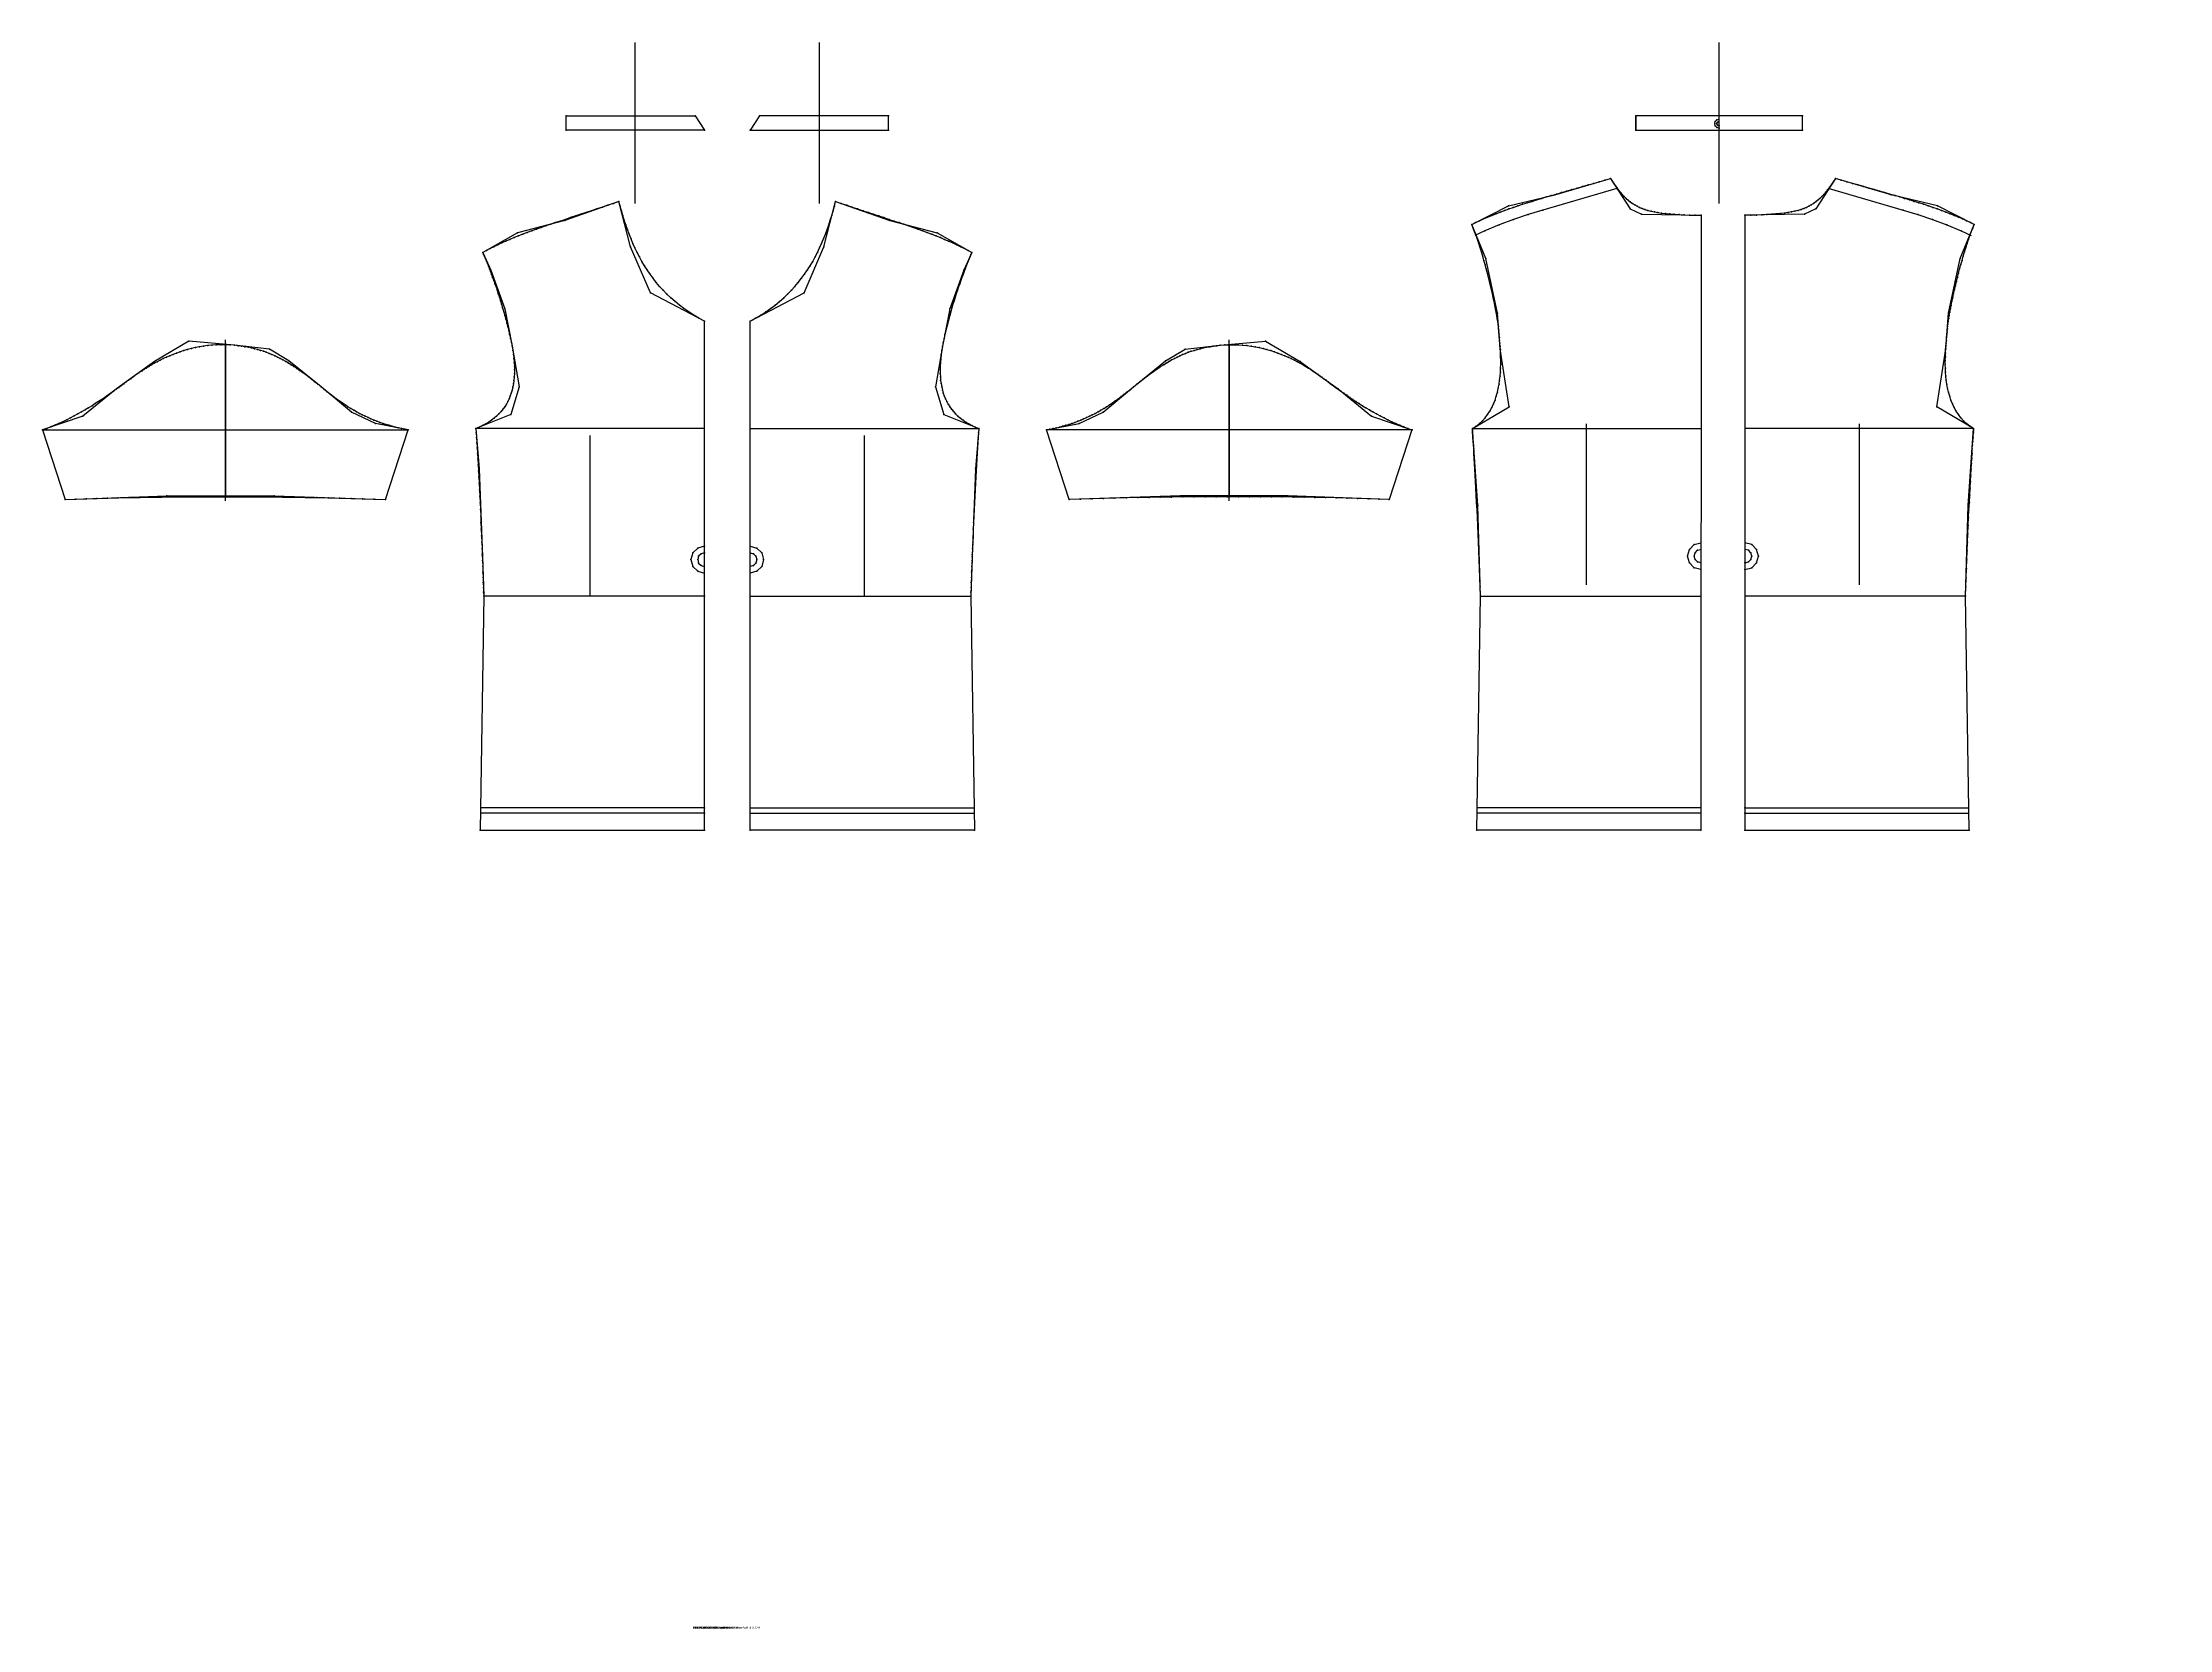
# Model space of a CAD drawing. Extents: x -73 to 165, y 0 to 177.
import ezdxf

# ---------------------------------------------------------------- set-up
doc = ezdxf.new("R2010")
doc.units = 0

# ---------------------------------------------------------------- blocks, each defined once
blk = doc.blocks.new('11_M')
at = {"layer": '1'}
blk.add_lwpolyline([(6.423497, 89.30188), (6.425088, 146.243713), (7.036715, 146.576309), (7.621705, 146.922653), (8.180782, 147.282227), (8.714665, 147.654541), (9.224072, 148.039093), (9.70972, 148.435364), (10.172334, 148.84285), (10.61263, 149.261047), (11.031327, 149.689468), (11.42915, 150.127563), (11.806812, 150.574875), (12.165037, 151.030869), (12.504542, 151.495056), (12.82605, 151.966904), (13.130276, 152.445938), (13.417942, 152.931641), (13.68977, 153.423492), (13.946474, 153.921021), (14.188779, 154.423691), (14.417402, 154.931), (14.633062, 155.442459), (14.83648, 155.95755), (15.028376, 156.475769), (15.209468, 156.996613), (15.380476, 157.519562), (15.542121, 158.044144), (15.695122, 158.569824), (15.840198, 159.0961), (15.978067, 159.622467), (16.603636, 159.406586), (17.223495, 159.195343), (17.837488, 158.988358), (18.445454, 158.785278), (19.047234, 158.585724), (19.642668, 158.389374), (20.231598, 158.195831), (20.813864, 158.00473), (21.389307, 157.81572), (21.957767, 157.628448), (22.519085, 157.442535), (23.073103, 157.257629), (23.619661, 157.073364), (24.158598, 156.889374), (24.689756, 156.705322), (25.212978, 156.520798), (25.728102, 156.33548), (26.234968, 156.148987), (26.733419, 155.960968), (27.223293, 155.771042), (27.704435, 155.578873), (28.176682, 155.384079), (28.639877, 155.186295), (29.093859, 154.985168), (29.538469, 154.78035), (29.973549, 154.571442), (30.398937, 154.358124), (30.814476, 154.139999), (31.220007, 153.916718), (31.124657, 153.702728), (31.024918, 153.472931), (30.921122, 153.227875), (30.813622, 152.96817), (30.702755, 152.694397), (30.588879, 152.407166), (30.472324, 152.107025), (30.353449, 151.794586), (30.232594, 151.470444), (30.110102, 151.135162), (29.986319, 150.789337), (29.861591, 150.433578), (29.736263, 150.068436), (29.61068, 149.694519), (29.485189, 149.312424), (29.360134, 148.922714), (29.235855, 148.526001), (29.112705, 148.122849), (28.991028, 147.713852), (28.871162, 147.299606), (28.753462, 146.880707), (28.638266, 146.457718), (28.525921, 146.031235), (28.416775, 145.601852), (28.311169, 145.170166), (28.20945, 144.73674), (28.111965, 144.30217), (28.019056, 143.86705), (27.93107, 143.431961), (27.855762, 142.966873), (27.793064, 142.512207), (27.743279, 142.067978), (27.706724, 141.634186), (27.683708, 141.210846), (27.674551, 140.797989), (27.679558, 140.395615), (27.699041, 140.003738), (27.73332, 139.622375), (27.7827, 139.251541), (27.847496, 138.891266), (27.928024, 138.541534), (28.02459, 138.202362), (28.137508, 137.873779), (28.267094, 137.555801), (28.413656, 137.248428), (28.577511, 136.951691), (28.758968, 136.665588), (28.95834, 136.390152), (29.175938, 136.125366), (29.412079, 135.871277), (29.667072, 135.627869), (29.941231, 135.395187), (30.234865, 135.173218), (30.54829, 134.96199), (30.881817, 134.76152), (31.23576, 134.571808), (31.610428, 134.392883), (32.006138, 134.224762), (31.966698, 133.74118), (31.927351, 133.222), (31.888149, 132.669891), (31.849154, 132.087509), (31.810415, 131.477509), (31.771996, 130.842545), (31.733944, 130.185303), (31.696323, 129.508438), (31.659185, 128.81459), (31.622585, 128.106445), (31.586582, 127.38665), (31.551231, 126.657875), (31.516586, 125.922775), (31.482702, 125.184021), (31.449642, 124.44426), (31.417456, 123.706161), (31.3862, 122.972382), (31.355934, 122.24559), (31.32671, 121.528442), (31.298582, 120.823601), (31.271612, 120.133728), (31.245853, 119.461487), (31.221363, 118.809532), (31.198195, 118.180534), (31.176405, 117.577148), (31.156052, 117.002037), (31.137188, 116.457855), (31.119871, 115.947281), (31.10416, 115.472961), (31.515417, 89.300781)], close=True, dxfattribs=at)
at = {"layer": '2'}
for p in [(15.978067, 159.622467), (15.978067, 159.622467), (31.220007, 153.916718), (31.220007, 153.916718), (6.425088, 146.243713), (6.425088, 146.243713), (27.93107, 143.431961), (27.93107, 143.431961), (6.437717, 134.225616), (32.006138, 134.224762), (32.006138, 134.224762), (6.424538, 121.067322), (6.424538, 120.317322), (6.424348, 115.473785), (31.10416, 115.472961), (31.10416, 115.472961), (6.423617, 91.80188), (6.423617, 91.201866), (6.423497, 89.30188), (6.423497, 89.30188), (31.515417, 89.300781), (31.515417, 89.300781)]:
    blk.add_point(p, dxfattribs=at)
at = {"layer": '3'}
for p in [(15.380476, 157.519562), (15.542121, 158.044144), (15.695122, 158.569824), (15.840198, 159.0961), (16.603636, 159.406586), (17.223495, 159.195343), (17.837488, 158.988358), (18.445454, 158.785278), (19.047234, 158.585724), (19.642668, 158.389374), (20.231598, 158.195831), (20.813864, 158.00473), (21.389307, 157.81572), (21.957767, 157.628448), (22.052303, 157.512131), (22.519085, 157.442535), (23.073103, 157.257629), (23.619661, 157.073364), (14.417402, 154.931), (14.633062, 155.442459), (14.83648, 155.95755), (15.028376, 156.475769), (15.209468, 156.996613), (24.158598, 156.889374), (24.689756, 156.705322), (25.212978, 156.520798), (25.728102, 156.33548), (26.234968, 156.148987), (26.733419, 155.960968), (27.223293, 155.771042), (27.348766, 156.101151), (27.704435, 155.578873), (28.176682, 155.384079), (28.639877, 155.186295), (29.093859, 154.985168), (29.538469, 154.78035), (13.130276, 152.445938), (13.417942, 152.931641), (13.68977, 153.423492), (13.946474, 153.921021), (14.188779, 154.423691), (14.677826, 154.535355), (29.973549, 154.571442), (30.398937, 154.358124), (30.588879, 152.407166), (30.702755, 152.694397), (30.813622, 152.96817), (30.814476, 154.139999), (30.921122, 153.227875), (31.024918, 153.472931), (31.124657, 153.702728), (11.42915, 150.127563), (11.806812, 150.574875), (12.165037, 151.030869), (12.504542, 151.495056), (12.82605, 151.966904), (29.736263, 150.068436), (29.861591, 150.433578), (29.986319, 150.789337), (30.110102, 151.135162), (30.232594, 151.470444), (30.320683, 151.92659), (30.353449, 151.794586), (30.472324, 152.107025), (8.714665, 147.654541), (9.224072, 148.039093), (9.70972, 148.435364), (10.172334, 148.84285), (10.61263, 149.261047), (11.031327, 149.689468), (12.468529, 149.390747), (28.756699, 147.635742), (28.991028, 147.713852), (29.112705, 148.122849), (29.235855, 148.526001), (29.360134, 148.922714), (29.485189, 149.312424), (29.61068, 149.694519), (7.036715, 146.576309), (7.621705, 146.922653), (8.180782, 147.282227), (28.311169, 145.170166), (28.416775, 145.601852), (28.525921, 146.031235), (28.638266, 146.457718), (28.753462, 146.880707), (28.871162, 147.299606), (27.855762, 142.966873), (28.019056, 143.86705), (28.111965, 144.30217), (28.20945, 144.73674), (27.674551, 140.797989), (27.679558, 140.395615), (27.683708, 141.210846), (27.706724, 141.634186), (27.743279, 142.067978), (27.793064, 142.512207), (27.143202, 138.885864), (27.699041, 140.003738), (27.73332, 139.622375), (27.7827, 139.251541), (27.847496, 138.891266), (27.928024, 138.541534), (28.02459, 138.202362), (28.078259, 135.797806), (28.137508, 137.873779), (28.267094, 137.555801), (28.413656, 137.248428), (28.577511, 136.951691), (28.758968, 136.665588), (28.95834, 136.390152), (29.175938, 136.125366), (29.412079, 135.871277), (29.667072, 135.627869), (29.941231, 135.395187), (30.234865, 135.173218), (30.54829, 134.96199), (30.881817, 134.76152), (31.23576, 134.571808), (31.610428, 134.392883), (31.966698, 133.74118), (31.810415, 131.477509), (31.849154, 132.087509), (31.888149, 132.669891), (31.927351, 133.222), (31.62463, 129.730789), (31.659185, 128.81459), (31.696323, 129.508438), (31.733944, 130.185303), (31.771996, 130.842545), (31.551231, 126.657875), (31.586582, 127.38665), (31.622585, 128.106445), (31.449642, 124.44426), (31.482702, 125.184021), (31.516586, 125.922775), (31.32671, 121.528442), (31.355934, 122.24559), (31.3862, 122.972382), (31.417456, 123.706161), (6.799538, 120.216827), (7.074067, 119.942322), (7.074067, 119.192322), (7.174538, 120.866356), (7.174538, 119.567322), (7.723548, 120.317322), (7.924538, 119.567322), (31.245853, 119.461487), (31.248119, 119.874229), (31.271612, 120.133728), (31.298582, 120.823601), (6.799538, 118.917816), (7.174538, 118.26828), (7.723548, 118.817322), (31.156052, 117.002037), (31.176405, 117.577148), (31.198195, 118.180534), (31.221363, 118.809532), (31.119871, 115.947281), (31.137188, 116.457855)]:
    blk.add_point(p, dxfattribs=at)
at = {"layer": '4'}
blk.add_point((27.93107, 143.431961), dxfattribs=at)
at = {"layer": '7'}
blk.add_line((19.214817, 115.461624), (19.214817, 133.461624), dxfattribs=at)
at = {"layer": '8'}
for points in [[(6.437717, 134.225616), (32.006081, 134.224701)], [(6.424538, 121.067322), (7.174538, 120.866356), (7.723548, 120.317322), (7.924538, 119.567322), (7.723548, 118.817322), (7.174538, 118.26828), (6.424538, 118.067322)], [(6.424538, 120.317322), (6.799538, 120.216827), (7.074067, 119.942322), (7.174538, 119.567322), (7.074067, 119.192322), (6.799538, 118.917816), (6.424538, 118.817322)], [(6.424348, 115.473785), (31.10416, 115.473007)], [(6.423617, 91.80188), (31.515539, 91.800751)], [(6.423617, 91.201866), (31.515539, 91.200737)]]:
    blk.add_lwpolyline(points, dxfattribs=at)
at = {"layer": '84'}
blk.add_lwpolyline([(6.423497, 89.30188), (6.425088, 146.243713), (12.468529, 149.390747), (14.677826, 154.535355), (15.978067, 159.622467), (22.052303, 157.512131), (27.348766, 156.101151), (31.220007, 153.916718), (30.320683, 151.92659), (28.756699, 147.635742), (27.93107, 143.431961), (27.143202, 138.885864), (28.078259, 135.797806), (32.006138, 134.224762), (31.62463, 129.730789), (31.248119, 119.874229), (31.10416, 115.472961), (31.515417, 89.300781)], close=True, dxfattribs=at)
blk = doc.blocks.new('Pattern2D_768516_M')
at = {"layer": '1'}
blk.add_lwpolyline([(21.904459, 169.199997), (7.44932, 169.199997), (6.423496, 167.600021), (21.904459, 167.600037)], close=True, dxfattribs=at)
at = {"layer": '2'}
for p in [(7.44932, 169.199997), (7.44932, 169.199997), (21.904459, 169.199997), (21.904459, 169.199997), (6.423496, 167.600021), (6.423496, 167.600021), (21.904459, 167.600037), (21.904459, 167.600037), (21.904459, 167.600037)]:
    blk.add_point(p, dxfattribs=at)
at = {"layer": '4'}
blk.add_point((21.904459, 167.600037), dxfattribs=at)
at = {"layer": '7'}
blk.add_line((14.163978, 159.400009), (14.163978, 177.400009), dxfattribs=at)
at = {"layer": '8'}
blk.add_lwpolyline([(21.904459, 167.600037), (21.904459, 169.200043)], dxfattribs=at)
at = {"layer": '84'}
blk.add_lwpolyline([(21.904459, 169.199997), (7.44932, 169.199997), (6.423496, 167.600021), (21.904459, 167.600037)], close=True, dxfattribs=at)
blk = doc.blocks.new('7_M')
at = {"layer": '1'}
blk.add_lwpolyline([(87.699165, 89.301636), (88.112007, 115.472076), (88.080048, 116.516312), (88.046173, 117.54776), (88.010605, 118.564697), (87.973557, 119.565376), (87.935257, 120.548065), (87.895912, 121.511032), (87.855759, 122.452545), (87.815018, 123.370857), (87.773895, 124.264244), (87.732628, 125.130966), (87.691437, 125.969284), (87.650528, 126.777466), (87.610138, 127.553787), (87.570488, 128.296494), (87.531784, 129.00386), (87.494263, 129.674149), (87.458138, 130.305634), (87.42363, 130.896561), (87.390961, 131.445221), (87.360359, 131.94986), (87.332039, 132.408737), (87.306221, 132.820129), (87.283127, 133.182297), (87.262978, 133.493515), (87.246002, 133.752045), (87.232407, 133.956131), (87.222427, 134.104065), (87.216278, 134.194092), (87.214172, 134.224487), (87.623016, 134.491943), (87.996567, 134.786102), (88.336311, 135.104843), (88.64373, 135.446075), (88.920311, 135.807739), (89.167542, 136.187714), (89.386909, 136.583908), (89.579887, 136.994247), (89.747971, 137.416641), (89.892647, 137.848984), (90.015396, 138.289185), (90.117706, 138.735168), (90.201065, 139.18483), (90.266945, 139.636078), (90.316849, 140.086853), (90.352249, 140.535019), (90.374634, 140.9785), (90.38549, 141.415222), (90.386307, 141.843079), (90.378563, 142.259979), (90.363747, 142.663834), (90.343346, 143.052551), (90.31884, 143.424042), (90.291718, 143.77623), (90.263466, 144.106995), (90.235565, 144.414276), (90.209503, 144.695953), (90.18676, 144.949966), (90.168831, 145.174194), (90.150124, 145.391571), (90.123352, 145.637085), (90.088737, 145.909149), (90.046494, 146.206131), (89.996841, 146.526443), (89.939995, 146.868515), (89.876183, 147.230713), (89.805611, 147.611435), (89.728493, 148.009109), (89.645058, 148.422104), (89.555527, 148.848846), (89.460098, 149.28772), (89.359009, 149.737122), (89.252472, 150.195465), (89.140694, 150.661148), (89.023903, 151.132568), (88.902321, 151.608109), (88.776154, 152.086197), (88.645622, 152.565216), (88.510948, 153.043564), (88.372353, 153.519653), (88.230042, 153.991882), (88.084244, 154.458633), (87.935173, 154.918335), (87.783043, 155.369354), (87.628075, 155.81012), (87.470482, 156.239014), (87.310493, 156.654434), (87.148315, 157.05481), (87.578697, 157.268372), (88.016617, 157.476013), (88.462082, 157.678101), (88.91507, 157.874985), (89.375587, 158.067062), (89.84362, 158.254715), (90.319168, 158.438278), (90.802216, 158.618164), (91.292755, 158.794739), (91.790787, 158.968353), (92.296303, 159.139389), (92.809288, 159.308243), (93.32975, 159.475266), (93.857674, 159.640823), (94.393051, 159.805313), (94.935875, 159.969101), (95.486137, 160.132553), (96.043839, 160.296051), (96.608963, 160.459961), (97.181511, 160.624649), (97.761475, 160.790497), (98.348846, 160.957901), (98.943611, 161.127197), (99.545776, 161.298782), (100.155319, 161.473022), (100.772247, 161.650269), (101.396545, 161.830933), (102.028214, 162.015381), (102.667236, 162.203979), (102.892059, 161.86026), (103.111801, 161.536133), (103.327988, 161.230972), (103.542191, 160.944229), (103.755959, 160.675308), (103.97084, 160.423676), (104.188393, 160.188721), (104.410164, 159.969879), (104.637711, 159.766571), (104.872581, 159.578247), (105.116333, 159.404297), (105.370514, 159.244171), (105.636673, 159.097275), (105.916374, 158.963058), (106.211166, 158.840927), (106.522598, 158.730316), (106.852226, 158.630661), (107.201599, 158.541351), (107.572266, 158.461868), (107.96579, 158.391586), (108.383713, 158.329956), (108.827599, 158.276398), (109.298996, 158.230331), (109.799446, 158.191193), (110.330521, 158.158386), (110.893753, 158.131378), (111.490707, 158.109558), (112.12294, 158.092361), (112.791992, 158.079224), (112.789612, 89.300774)], close=True, dxfattribs=at)
at = {"layer": '2'}
for p in [(102.667236, 162.203979), (102.667236, 162.203979), (103.390564, 161.069733), (87.148315, 157.05481), (87.148315, 157.05481), (112.791992, 158.079224), (112.791992, 158.079224), (90.168831, 145.174194), (90.168831, 145.174194), (87.214172, 134.224533), (87.214172, 134.224487), (87.214172, 134.224487), (112.790718, 119.21685), (112.790718, 118.46685), (88.112007, 115.472076), (88.112007, 115.472076), (88.112061, 115.472076), (112.789673, 91.200745), (112.789734, 91.800743), (87.699165, 89.301636), (87.699165, 89.301636), (112.789612, 89.300774), (112.789612, 89.300774)]:
    blk.add_point(p, dxfattribs=at)
at = {"layer": '3'}
for p in [(101.396545, 161.830933), (102.028214, 162.015381), (102.892059, 161.86026), (93.32975, 159.475266), (93.857674, 159.640823), (94.393051, 159.805313), (94.935875, 159.969101), (95.486137, 160.132553), (96.043839, 160.296051), (96.454468, 160.35968), (96.608963, 160.459961), (97.181511, 160.624649), (97.761475, 160.790497), (98.348846, 160.957901), (98.943611, 161.127197), (99.545776, 161.298782), (100.155319, 161.473022), (100.772247, 161.650269), (103.111801, 161.536133), (103.327988, 161.230972), (103.542191, 160.944229), (103.755959, 160.675308), (103.97084, 160.423676), (104.188393, 160.188721), (104.410164, 159.969879), (104.637711, 159.766571), (104.872581, 159.578247), (87.578697, 157.268372), (88.016617, 157.476013), (88.462082, 157.678101), (88.91507, 157.874985), (89.375587, 158.067062), (89.84362, 158.254715), (90.319168, 158.438278), (90.802216, 158.618164), (91.272163, 159.149216), (91.292755, 158.794739), (91.790787, 158.968353), (91.814941, 157.617188), (92.296303, 159.139389), (92.809288, 159.308243), (93.452156, 158.162781), (95.107117, 158.652161), (104.870209, 158.78511), (105.116333, 159.404297), (105.370514, 159.244171), (105.636673, 159.097275), (105.916374, 158.963058), (106.141487, 158.188538), (106.211166, 158.840927), (106.522598, 158.730316), (106.852226, 158.630661), (107.201599, 158.541351), (107.572266, 158.461868), (107.96579, 158.391586), (108.383713, 158.329956), (108.827599, 158.276398), (109.298996, 158.230331), (109.799446, 158.191193), (110.330521, 158.158386), (110.893753, 158.131378), (111.490707, 158.109558), (112.12294, 158.092361), (87.310493, 156.654434), (87.470482, 156.239014), (87.628075, 155.81012), (87.783043, 155.369354), (87.935173, 154.918335), (88.61499, 156.325928), (90.201607, 157.004547), (88.084244, 154.458633), (88.230042, 153.991882), (88.372353, 153.519653), (88.510948, 153.043564), (88.645622, 152.565216), (88.725891, 153.262604), (88.776154, 152.086197), (88.902321, 151.608109), (89.023903, 151.132568), (89.140694, 150.661148), (89.252472, 150.195465), (89.359009, 149.737122), (89.460098, 149.28772), (89.555527, 148.848846), (89.645058, 148.422104), (89.728493, 148.009109), (89.805611, 147.611435), (89.876183, 147.230713), (89.939995, 146.868515), (89.996841, 146.526443), (90.027649, 147.134384), (90.046494, 146.206131), (90.088737, 145.909149), (90.123352, 145.637085), (90.150124, 145.391571), (90.18676, 144.949966), (90.209503, 144.695953), (90.235565, 144.414276), (90.263466, 144.106995), (90.291718, 143.77623), (90.31411, 143.157257), (90.31884, 143.424042), (90.343346, 143.052551), (90.352249, 140.535019), (90.363747, 142.663834), (90.374634, 140.9785), (90.378563, 142.259979), (90.38549, 141.415222), (90.386307, 141.843079), (90.015396, 138.289185), (90.117706, 138.735168), (90.201065, 139.18483), (90.266945, 139.636078), (90.316849, 140.086853), (88.920311, 135.807739), (89.167542, 136.187714), (89.386909, 136.583908), (89.579887, 136.994247), (89.747971, 137.416641), (89.892647, 137.848984), (91.34169, 136.674286), (87.216278, 134.194092), (87.222427, 134.104065), (87.232407, 133.956131), (87.246002, 133.752045), (87.262978, 133.493515), (87.623016, 134.491943), (87.996567, 134.786102), (88.336311, 135.104843), (88.64373, 135.446075), (87.283127, 133.182297), (87.306221, 132.820129), (87.332039, 132.408737), (87.360359, 131.94986), (87.390961, 131.445221), (87.42363, 130.896561), (87.458138, 130.305634), (87.494263, 129.674149), (87.531784, 129.00386), (87.570488, 128.296494), (87.610138, 127.553787), (87.650528, 126.777466), (87.691437, 125.969284), (87.732628, 125.130966), (87.773895, 124.264244), (87.813103, 125.622536), (87.815018, 123.370857), (87.855759, 122.452545), (87.895912, 121.511032), (87.935257, 120.548065), (87.973557, 119.565376), (111.290718, 119.96685), (111.491707, 120.71685), (111.491707, 119.21685), (112.040718, 121.265892), (112.040718, 119.96685), (112.141174, 120.34185), (112.141174, 119.59185), (112.415718, 120.616364), (112.415718, 119.317352), (88.010605, 118.564697), (88.046173, 117.54776), (112.040718, 118.667816), (88.080048, 116.516312)]:
    blk.add_point(p, dxfattribs=at)
at = {"layer": '4'}
for p in [(90.051979, 146.167572), (90.168831, 145.174194)]:
    blk.add_point(p, dxfattribs=at)
at = {"layer": '7'}
blk.add_line((99.970154, 116.752373), (99.970154, 134.752365), dxfattribs=at)
at = {"layer": '8'}
for points in [[(103.390564, 161.069733), (95.107117, 158.652161), (93.452156, 158.162781), (91.814941, 157.617188), (90.201607, 157.004547), (88.61499, 156.325928), (87.505745, 155.804352)], [(87.214172, 134.224533), (112.781807, 134.223572)], [(112.790718, 118.46685), (112.040718, 118.667816), (111.491707, 119.21685), (111.290718, 119.96685), (111.491707, 120.71685), (112.040718, 121.265892), (112.790718, 121.46685)], [(112.790718, 119.21685), (112.415718, 119.317352), (112.141174, 119.59185), (112.040718, 119.96685), (112.141174, 120.34185), (112.415718, 120.616364), (112.790718, 120.71685)], [(88.112061, 115.472076), (112.793152, 115.471222)], [(112.789673, 91.200745), (87.699226, 91.201622)], [(112.789734, 91.800743), (87.699287, 91.801636)]]:
    blk.add_lwpolyline(points, dxfattribs=at)
at = {"layer": '84'}
blk.add_lwpolyline([(87.699165, 89.301636), (88.112007, 115.472076), (87.813103, 125.622536), (87.214172, 134.224487), (87.214172, 134.224487), (91.34169, 136.674286), (90.31411, 143.157257), (90.168831, 145.174194), (90.027649, 147.134384), (88.725891, 153.262604), (87.148315, 157.05481), (91.272163, 159.149216), (96.454468, 160.35968), (102.667236, 162.203979), (104.870209, 158.78511), (106.141487, 158.188538), (112.791992, 158.079224), (112.789612, 89.300774)], close=True, dxfattribs=at)
blk = doc.blocks.new('Pattern2D_768527_M')
at = {"layer": '1'}
blk.add_lwpolyline([(105.505455, 167.599945), (114.820396, 167.599945), (124.13533, 167.599991), (124.13533, 169.199951), (114.820396, 169.199951), (105.505455, 169.199997)], close=True, dxfattribs=at)
at = {"layer": '2'}
for p in [(105.505455, 169.199997), (105.505455, 169.199997), (114.820396, 169.199951), (114.820396, 169.199951), (124.13533, 169.199951), (124.13533, 169.199951), (105.505455, 167.599991), (105.505455, 167.599945), (105.505455, 167.599945), (114.820396, 168.081207), (114.820396, 167.831207), (114.820396, 167.599991), (114.820396, 167.599945), (114.820396, 167.599945), (124.13533, 167.599991), (124.13533, 167.599991), (124.135338, 167.599991)]:
    blk.add_point(p, dxfattribs=at)
at = {"layer": '3'}
for p in [(114.320396, 168.331207), (114.387413, 168.581207), (114.387413, 168.081207), (114.570396, 168.764221), (114.570396, 168.331207), (114.570396, 167.898193), (114.603905, 168.456207), (114.603905, 168.206207), (114.695396, 168.547699), (114.695396, 168.114716)]:
    blk.add_point(p, dxfattribs=at)
at = {"layer": '4'}
for p in [(105.505455, 167.599945), (124.13533, 167.599991)]:
    blk.add_point(p, dxfattribs=at)
at = {"layer": '7'}
blk.add_line((114.820389, 159.399963), (114.820389, 177.399963), dxfattribs=at)
at = {"layer": '8'}
for points in [[(105.505455, 167.599991), (105.505455, 169.199997)], [(114.820396, 167.599991), (114.820396, 169.199997)], [(124.135338, 167.599991), (124.135338, 169.199997)], [(114.820396, 167.831207), (114.570396, 167.898193), (114.387413, 168.081207), (114.320396, 168.331207), (114.387413, 168.581207), (114.570396, 168.764221), (114.820396, 168.831207)], [(114.820396, 168.081207), (114.695396, 168.114716), (114.603905, 168.206207), (114.570396, 168.331207), (114.603905, 168.456207), (114.695396, 168.547699), (114.820396, 168.581207)]]:
    blk.add_lwpolyline(points, dxfattribs=at)
at = {"layer": '84'}
blk.add_lwpolyline([(105.505455, 167.599945), (114.820396, 167.599945), (124.13533, 167.599991), (124.13533, 169.199951), (114.820396, 169.199951), (105.505455, 169.199997)], close=True, dxfattribs=at)
blk = doc.blocks.new('36_M')
at = {"layer": '1'}
blk.add_lwpolyline([(42.105537, 126.306557), (39.563915, 134.078674), (39.939873, 134.153229), (40.309166, 134.232086), (40.67223, 134.315475), (41.02948, 134.403656), (41.381336, 134.496872), (41.728218, 134.595367), (42.070557, 134.699417), (42.408768, 134.809235), (42.743271, 134.92511), (43.074486, 135.047256), (43.402847, 135.175949), (43.728764, 135.311417), (44.052666, 135.453918), (44.374969, 135.603714), (44.696098, 135.761032), (45.016472, 135.926147), (45.336517, 136.099274), (45.656651, 136.280701), (45.977299, 136.470657), (46.298882, 136.669388), (46.621819, 136.877136), (46.946533, 137.094177), (47.273449, 137.320755), (47.602985, 137.557098), (47.935562, 137.803482), (48.271606, 138.060135), (48.611538, 138.327316), (48.955776, 138.60527), (49.304745, 138.894241), (49.671135, 139.189346), (50.028343, 139.473267), (50.377136, 139.74617), (50.718277, 140.00824), (51.052525, 140.259644), (51.380642, 140.500565), (51.703396, 140.731155), (52.021542, 140.951614), (52.335842, 141.162109), (52.64706, 141.362808), (52.955959, 141.553894), (53.263302, 141.735535), (53.569851, 141.907898), (53.876362, 142.071167), (54.183601, 142.22551), (54.492336, 142.371109), (54.803318, 142.508133), (55.117317, 142.636765), (55.435089, 142.757156), (55.757404, 142.869492), (56.085014, 142.973969), (56.41869, 143.070724), (56.75919, 143.159958), (57.107277, 143.241821), (57.463707, 143.316513), (57.829254, 143.384201), (58.20467, 143.445053), (58.590717, 143.499237), (58.988163, 143.546936), (59.511177, 143.583847), (60.025265, 143.602173), (60.530334, 143.602753), (61.026279, 143.586426), (61.512997, 143.554016), (61.990379, 143.506378), (62.458332, 143.444336), (62.916748, 143.368713), (63.36552, 143.28038), (63.804554, 143.180161), (64.233742, 143.068878), (64.652977, 142.947388), (65.062164, 142.816513), (65.461197, 142.677094), (65.849976, 142.529968), (66.228394, 142.375977), (66.596344, 142.215958), (66.953735, 142.050735), (67.300453, 141.881149), (67.636398, 141.708054), (67.961472, 141.532272), (68.275566, 141.35463), (68.578583, 141.175995), (68.870407, 140.997177), (69.150955, 140.819016), (69.420113, 140.642365), (69.677773, 140.468048), (69.923843, 140.296906), (70.158218, 140.129761), (70.374496, 139.972641), (70.602806, 139.805084), (70.842903, 139.627838), (71.094551, 139.441666), (71.357529, 139.247299), (71.631599, 139.045502), (71.916519, 138.837006), (72.212074, 138.622589), (72.518021, 138.402985), (72.834122, 138.178955), (73.160156, 137.951248), (73.495888, 137.720596), (73.841072, 137.487778), (74.195488, 137.253525), (74.558899, 137.018585), (74.931076, 136.783722), (75.311775, 136.549683), (75.700775, 136.31723), (76.097839, 136.087082), (76.502731, 135.860016), (76.91523, 135.63678), (77.335083, 135.418121), (77.762077, 135.204788), (78.195969, 134.997528), (78.636528, 134.797104), (79.083519, 134.604248), (79.536713, 134.419724), (79.995872, 134.244293), (80.46077, 134.078674), (77.9189, 126.306458), (76.742798, 126.34745), (75.561989, 126.385429), (74.376526, 126.420403), (73.186455, 126.452377), (71.991852, 126.481369), (70.792755, 126.507378), (69.589233, 126.530426), (68.381332, 126.550522), (67.169121, 126.567657), (65.952652, 126.581863), (64.731979, 126.59314), (63.507153, 126.601501), (62.27824, 126.606949), (61.045296, 126.609505), (59.808372, 126.609169), (58.567528, 126.605949), (57.322819, 126.599869), (56.074306, 126.590919), (54.822041, 126.579124), (53.566082, 126.564491), (52.306484, 126.54702), (51.043304, 126.526733), (49.7766, 126.503639), (48.506428, 126.477737), (47.232849, 126.449043), (45.95591, 126.417572), (44.675674, 126.383324), (43.392197, 126.346321)], close=True, dxfattribs=at)
at = {"layer": '2'}
for p in [(58.988163, 143.546936), (58.988163, 143.546936), (60.014534, 143.626465), (49.304745, 138.894241), (49.304745, 138.894241), (70.158218, 140.129761), (70.158218, 140.129761), (39.563915, 134.078674), (39.563915, 134.078674), (80.46077, 134.078674), (80.46077, 134.078674), (80.46431, 134.077301), (42.105537, 126.306557), (42.105537, 126.306557), (77.9189, 126.306458), (77.9189, 126.306458)]:
    blk.add_point(p, dxfattribs=at)
at = {"layer": '3'}
for p in [(55.088646, 143.116608), (55.757404, 142.869492), (56.085014, 142.973969), (56.41869, 143.070724), (56.75919, 143.159958), (57.107277, 143.241821), (57.463707, 143.316513), (57.829254, 143.384201), (58.20467, 143.445053), (58.590717, 143.499237), (59.511177, 143.583847), (60.025265, 143.602173), (60.530334, 143.602753), (61.026279, 143.586426), (61.512997, 143.554016), (61.990379, 143.506378), (62.458332, 143.444336), (62.916748, 143.368713), (63.36552, 143.28038), (63.804554, 143.180161), (64.086716, 143.996292), (64.233742, 143.068878), (64.652977, 142.947388), (65.062164, 142.816513), (51.380642, 140.500565), (51.703396, 140.731155), (52.021542, 140.951614), (52.335842, 141.162109), (52.64706, 141.362808), (52.893303, 141.801514), (52.955959, 141.553894), (53.263302, 141.735535), (53.569851, 141.907898), (53.876362, 142.071167), (54.183601, 142.22551), (54.492336, 142.371109), (54.803318, 142.508133), (55.117317, 142.636765), (55.435089, 142.757156), (65.461197, 142.677094), (65.849976, 142.529968), (66.228394, 142.375977), (66.596344, 142.215958), (66.953735, 142.050735), (67.300453, 141.881149), (67.636398, 141.708054), (67.949501, 141.723328), (67.961472, 141.532272), (68.275566, 141.35463), (68.578583, 141.175995), (68.870407, 140.997177), (69.150955, 140.819016), (69.420113, 140.642365), (69.677773, 140.468048), (48.271606, 138.060135), (48.611538, 138.327316), (48.955776, 138.60527), (49.671135, 139.189346), (50.028343, 139.473267), (50.377136, 139.74617), (50.718277, 140.00824), (51.052525, 140.259644), (69.923843, 140.296906), (70.374496, 139.972641), (70.602806, 139.805084), (70.842903, 139.627838), (71.094551, 139.441666), (71.357529, 139.247299), (71.631599, 139.045502), (71.916519, 138.837006), (72.190086, 138.663803), (72.212074, 138.622589), (72.518021, 138.402985), (72.834122, 138.178955), (44.696098, 135.761032), (45.016472, 135.926147), (45.336517, 136.099274), (45.656651, 136.280701), (45.907162, 136.046661), (45.977299, 136.470657), (46.298882, 136.669388), (46.621819, 136.877136), (46.946533, 137.094177), (47.273449, 137.320755), (47.602985, 137.557098), (47.935562, 137.803482), (73.160156, 137.951248), (73.495888, 137.720596), (73.841072, 137.487778), (74.195488, 137.253525), (74.558899, 137.018585), (74.931076, 136.783722), (75.311775, 136.549683), (75.700775, 136.31723), (75.939804, 135.629623), (76.097839, 136.087082), (76.502731, 135.860016), (76.91523, 135.63678), (39.939873, 134.153229), (40.309166, 134.232086), (40.67223, 134.315475), (41.02948, 134.403656), (41.381336, 134.496872), (41.728218, 134.595367), (42.070557, 134.699417), (42.408768, 134.809235), (42.743271, 134.92511), (43.074486, 135.047256), (43.231689, 134.77948), (43.402847, 135.175949), (43.728764, 135.311417), (44.052666, 135.453918), (44.374969, 135.603714), (77.335083, 135.418121), (77.762077, 135.204788), (78.195969, 134.997528), (78.636528, 134.797104), (79.083519, 134.604248), (79.536713, 134.419724), (79.995872, 134.244293), (43.392197, 126.346321), (44.675674, 126.383324), (45.95591, 126.417572), (47.232849, 126.449043), (48.506428, 126.477737), (49.7766, 126.503639), (51.043304, 126.526733), (52.306484, 126.54702), (53.566082, 126.564491), (54.558483, 126.704185), (54.822041, 126.579124), (56.074306, 126.590919), (57.322819, 126.599869), (58.567528, 126.605949), (59.808372, 126.609169), (61.045296, 126.609505), (62.27824, 126.606949), (63.507153, 126.601501), (64.731979, 126.59314), (65.952652, 126.581863), (66.572914, 126.717331), (67.169121, 126.567657), (68.381332, 126.550522), (69.589233, 126.530426), (70.792755, 126.507378), (71.991852, 126.481369), (73.186455, 126.452377), (74.376526, 126.420403), (75.561989, 126.385429), (76.742798, 126.34745)]:
    blk.add_point(p, dxfattribs=at)
at = {"layer": '4'}
for p in [(58.988163, 143.546936), (69.335434, 140.697937), (49.304745, 138.894241), (70.158218, 140.129761)]:
    blk.add_point(p, dxfattribs=at)
at = {"layer": '7'}
blk.add_line((60.012341, 126.151367), (60.012341, 144.151367), dxfattribs=at)
at = {"layer": '8'}
for points in [[(60.014534, 143.626465), (60.013927, 126.626495)], [(80.46431, 134.077301), (39.563915, 134.07872)]]:
    blk.add_lwpolyline(points, dxfattribs=at)
at = {"layer": '84'}
blk.add_lwpolyline([(42.105537, 126.306557), (39.563915, 134.078674), (43.231689, 134.77948), (45.907162, 136.046661), (49.304745, 138.894241), (52.893303, 141.801514), (55.088646, 143.116608), (58.988163, 143.546936), (64.086716, 143.996292), (67.949501, 141.723328), (70.158218, 140.129761), (72.190086, 138.663803), (75.939804, 135.629623), (80.46077, 134.078674), (77.9189, 126.306458), (66.572914, 126.717331), (54.558483, 126.704185)], close=True, dxfattribs=at)
blk = doc.blocks.new('37_M')
at = {"layer": '1'}
blk.add_lwpolyline([(1.30328, 89.30188), (1.301689, 146.243713), (0.690063, 146.576309), (0.105072, 146.922653), (-0.454005, 147.282227), (-0.987888, 147.654541), (-1.497294, 148.039093), (-1.982943, 148.435364), (-2.445557, 148.84285), (-2.885853, 149.261047), (-3.30455, 149.689468), (-3.702373, 150.127563), (-4.080036, 150.574875), (-4.43826, 151.030869), (-4.777765, 151.495056), (-5.099273, 151.966904), (-5.403499, 152.445938), (-5.691165, 152.931641), (-5.962992, 153.423492), (-6.219697, 153.921021), (-6.462002, 154.423691), (-6.690625, 154.931), (-6.906285, 155.442459), (-7.109703, 155.95755), (-7.301599, 156.475769), (-7.482691, 156.996613), (-7.653699, 157.519562), (-7.815344, 158.044144), (-7.968345, 158.569824), (-8.11342, 159.0961), (-8.25129, 159.622467), (-8.876859, 159.406586), (-9.496718, 159.195343), (-10.110711, 158.988358), (-10.718677, 158.785278), (-11.320457, 158.585724), (-11.915891, 158.389374), (-12.504821, 158.195831), (-13.087087, 158.00473), (-13.662529, 157.81572), (-14.230989, 157.628448), (-14.792308, 157.442535), (-15.346327, 157.257629), (-15.892883, 157.073364), (-16.43182, 156.889374), (-16.96298, 156.705322), (-17.4862, 156.520798), (-18.001324, 156.33548), (-18.50819, 156.148987), (-19.006641, 155.960968), (-19.496517, 155.771042), (-19.977657, 155.578873), (-20.449905, 155.384079), (-20.913099, 155.186295), (-21.367081, 154.985168), (-21.811691, 154.78035), (-22.246771, 154.571442), (-22.672159, 154.358124), (-23.087698, 154.139999), (-23.493229, 153.916718), (-23.397881, 153.702728), (-23.29814, 153.472931), (-23.194344, 153.227875), (-23.086843, 152.96817), (-22.975977, 152.694397), (-22.862101, 152.407166), (-22.745548, 152.107025), (-22.626671, 151.794586), (-22.505816, 151.470444), (-22.383324, 151.135162), (-22.259541, 150.789337), (-22.134815, 150.433578), (-22.009487, 150.068436), (-21.883904, 149.694519), (-21.758411, 149.312424), (-21.633356, 148.922714), (-21.509079, 148.526001), (-21.385929, 148.122849), (-21.26425, 147.713852), (-21.144386, 147.299606), (-21.026684, 146.880707), (-20.911488, 146.457718), (-20.799145, 146.031235), (-20.689999, 145.601852), (-20.584393, 145.170166), (-20.482674, 144.73674), (-20.385189, 144.30217), (-20.292278, 143.86705), (-20.204292, 143.431961), (-20.128986, 142.966873), (-20.066288, 142.512207), (-20.016502, 142.067978), (-19.979946, 141.634186), (-19.956932, 141.210846), (-19.947773, 140.797989), (-19.95278, 140.395615), (-19.972263, 140.003738), (-20.006542, 139.622375), (-20.055923, 139.251541), (-20.12072, 138.891266), (-20.201246, 138.541534), (-20.297812, 138.202362), (-20.41073, 137.873779), (-20.540316, 137.555801), (-20.686878, 137.248428), (-20.850735, 136.951691), (-21.03219, 136.665588), (-21.231562, 136.390152), (-21.449162, 136.125366), (-21.685303, 135.871277), (-21.940294, 135.627869), (-22.214453, 135.395187), (-22.508087, 135.173218), (-22.821514, 134.96199), (-23.155041, 134.76152), (-23.508982, 134.571808), (-23.88365, 134.392883), (-24.27936, 134.224762), (-24.23992, 133.74118), (-24.200573, 133.222), (-24.161373, 132.669891), (-24.122375, 132.087509), (-24.083637, 131.477509), (-24.045219, 130.842545), (-24.007168, 130.185303), (-23.969545, 129.508438), (-23.932407, 128.81459), (-23.895809, 128.106445), (-23.859804, 127.38665), (-23.824455, 126.657875), (-23.789808, 125.922775), (-23.755924, 125.184021), (-23.722866, 124.44426), (-23.690678, 123.706161), (-23.659424, 122.972382), (-23.629156, 122.24559), (-23.599932, 121.528442), (-23.571804, 120.823601), (-23.544834, 120.133728), (-23.519077, 119.461487), (-23.494587, 118.809532), (-23.471416, 118.180534), (-23.449627, 117.577148), (-23.429274, 117.002037), (-23.410412, 116.457855), (-23.393093, 115.947281), (-23.377382, 115.472961), (-23.788639, 89.300781)], close=True, dxfattribs=at)
at = {"layer": '2'}
for p in [(-8.25129, 159.622467), (-8.25129, 159.622467), (-23.493229, 153.916718), (-23.493229, 153.916718), (1.301689, 146.243713), (1.301689, 146.243713), (-20.204292, 143.431961), (-20.204292, 143.431961), (-24.27936, 134.224762), (-24.27936, 134.224762), (1.28906, 134.225616), (1.302239, 121.067322), (1.302239, 120.317322), (-23.377382, 115.472961), (-23.377382, 115.472961), (1.302429, 115.473785), (1.30316, 91.80188), (1.30316, 91.201866), (-23.788639, 89.300781), (-23.788639, 89.300781), (1.30328, 89.30188), (1.30328, 89.30188)]:
    blk.add_point(p, dxfattribs=at)
at = {"layer": '3'}
for p in [(-15.892883, 157.073364), (-15.346327, 157.257629), (-14.792308, 157.442535), (-14.325525, 157.512131), (-14.230989, 157.628448), (-13.662529, 157.81572), (-13.087087, 158.00473), (-12.504821, 158.195831), (-11.915891, 158.389374), (-11.320457, 158.585724), (-10.718677, 158.785278), (-10.110711, 158.988358), (-9.496718, 159.195343), (-8.876859, 159.406586), (-8.11342, 159.0961), (-7.968345, 158.569824), (-7.815344, 158.044144), (-7.653699, 157.519562), (-21.811691, 154.78035), (-21.367081, 154.985168), (-20.913099, 155.186295), (-20.449905, 155.384079), (-19.977657, 155.578873), (-19.621988, 156.101151), (-19.496517, 155.771042), (-19.006641, 155.960968), (-18.50819, 156.148987), (-18.001324, 156.33548), (-17.4862, 156.520798), (-16.96298, 156.705322), (-16.43182, 156.889374), (-7.482691, 156.996613), (-7.301599, 156.475769), (-7.109703, 155.95755), (-6.906285, 155.442459), (-6.690625, 154.931), (-23.397881, 153.702728), (-23.29814, 153.472931), (-23.194344, 153.227875), (-23.087698, 154.139999), (-23.086843, 152.96817), (-22.975977, 152.694397), (-22.862101, 152.407166), (-22.672159, 154.358124), (-22.246771, 154.571442), (-6.951049, 154.535355), (-6.462002, 154.423691), (-6.219697, 153.921021), (-5.962992, 153.423492), (-5.691165, 152.931641), (-5.403499, 152.445938), (-22.745548, 152.107025), (-22.626671, 151.794586), (-22.593906, 151.92659), (-22.505816, 151.470444), (-22.383324, 151.135162), (-22.259541, 150.789337), (-22.134815, 150.433578), (-22.009487, 150.068436), (-5.099273, 151.966904), (-4.777765, 151.495056), (-4.43826, 151.030869), (-4.080036, 150.574875), (-3.702373, 150.127563), (-21.883904, 149.694519), (-21.758411, 149.312424), (-21.633356, 148.922714), (-21.509079, 148.526001), (-21.385929, 148.122849), (-21.26425, 147.713852), (-21.029921, 147.635742), (-4.741752, 149.390747), (-3.30455, 149.689468), (-2.885853, 149.261047), (-2.445557, 148.84285), (-1.982943, 148.435364), (-1.497294, 148.039093), (-0.987888, 147.654541), (-21.144386, 147.299606), (-21.026684, 146.880707), (-20.911488, 146.457718), (-20.799145, 146.031235), (-20.689999, 145.601852), (-20.584393, 145.170166), (-0.454005, 147.282227), (0.105072, 146.922653), (0.690063, 146.576309), (-20.482674, 144.73674), (-20.385189, 144.30217), (-20.292278, 143.86705), (-20.128986, 142.966873), (-20.066288, 142.512207), (-20.016502, 142.067978), (-19.979946, 141.634186), (-19.956932, 141.210846), (-19.95278, 140.395615), (-19.947773, 140.797989), (-20.297812, 138.202362), (-20.201246, 138.541534), (-20.12072, 138.891266), (-20.055923, 139.251541), (-20.006542, 139.622375), (-19.972263, 140.003738), (-19.416424, 138.885864), (-21.940294, 135.627869), (-21.685303, 135.871277), (-21.449162, 136.125366), (-21.231562, 136.390152), (-21.03219, 136.665588), (-20.850735, 136.951691), (-20.686878, 137.248428), (-20.540316, 137.555801), (-20.41073, 137.873779), (-20.35148, 135.797806), (-24.23992, 133.74118), (-23.88365, 134.392883), (-23.508982, 134.571808), (-23.155041, 134.76152), (-22.821514, 134.96199), (-22.508087, 135.173218), (-22.214453, 135.395187), (-24.200573, 133.222), (-24.161373, 132.669891), (-24.122375, 132.087509), (-24.083637, 131.477509), (-24.045219, 130.842545), (-24.007168, 130.185303), (-23.969545, 129.508438), (-23.932407, 128.81459), (-23.897852, 129.730789), (-23.895809, 128.106445), (-23.859804, 127.38665), (-23.824455, 126.657875), (-23.789808, 125.922775), (-23.755924, 125.184021), (-23.722866, 124.44426), (-23.690678, 123.706161), (-23.659424, 122.972382), (-23.629156, 122.24559), (-23.599932, 121.528442), (-23.571804, 120.823601), (-23.544834, 120.133728), (-23.521343, 119.874229), (-23.519077, 119.461487), (-0.197761, 119.567322), (0.003229, 120.317322), (0.552239, 120.866356), (0.552239, 119.567322), (0.65271, 119.942322), (0.65271, 119.192322), (0.927239, 120.216827), (-23.494587, 118.809532), (-23.471416, 118.180534), (-23.449627, 117.577148), (-23.429274, 117.002037), (0.003229, 118.817322), (0.552239, 118.26828), (0.927239, 118.917816), (-23.410412, 116.457855), (-23.393093, 115.947281)]:
    blk.add_point(p, dxfattribs=at)
at = {"layer": '4'}
blk.add_point((-20.204292, 143.431961), dxfattribs=at)
at = {"layer": '7'}
blk.add_line((-11.48804, 115.461624), (-11.48804, 133.461624), dxfattribs=at)
at = {"layer": '8'}
for points in [[(1.28906, 134.225616), (-24.279301, 134.224701)], [(1.302239, 121.067322), (0.552239, 120.866356), (0.003229, 120.317322), (-0.197761, 119.567322), (0.003229, 118.817322), (0.552239, 118.26828), (1.302239, 118.067322)], [(1.302239, 120.317322), (0.927239, 120.216827), (0.65271, 119.942322), (0.552239, 119.567322), (0.65271, 119.192322), (0.927239, 118.917816), (1.302239, 118.817322)], [(1.302429, 115.473785), (-23.377382, 115.473007)], [(1.30316, 91.80188), (-23.788761, 91.800751)], [(1.30316, 91.201866), (-23.788761, 91.200737)]]:
    blk.add_lwpolyline(points, dxfattribs=at)
at = {"layer": '84'}
blk.add_lwpolyline([(1.30328, 89.30188), (1.301689, 146.243713), (-4.741752, 149.390747), (-6.951049, 154.535355), (-8.25129, 159.622467), (-14.325525, 157.512131), (-19.621988, 156.101151), (-23.493229, 153.916718), (-22.593906, 151.92659), (-21.029921, 147.635742), (-20.204292, 143.431961), (-19.416424, 138.885864), (-20.35148, 135.797806), (-24.27936, 134.224762), (-23.897852, 129.730789), (-23.521343, 119.874229), (-23.377382, 115.472961), (-23.788639, 89.300781)], close=True, dxfattribs=at)
blk = doc.blocks.new('Pattern2D_768528_M')
at = {"layer": '1'}
blk.add_lwpolyline([(-14.177683, 169.199997), (0.277456, 169.199997), (1.30328, 167.600021), (-14.177683, 167.600037)], close=True, dxfattribs=at)
at = {"layer": '2'}
for p in [(-14.177683, 169.199997), (-14.177683, 169.199997), (0.277456, 169.199997), (0.277456, 169.199997), (-14.177683, 167.600037), (-14.177683, 167.600037), (-14.177683, 167.600037), (1.30328, 167.600021), (1.30328, 167.600021)]:
    blk.add_point(p, dxfattribs=at)
at = {"layer": '4'}
blk.add_point((-14.177683, 167.600037), dxfattribs=at)
at = {"layer": '7'}
blk.add_line((-6.437201, 159.400009), (-6.437201, 177.400009), dxfattribs=at)
at = {"layer": '8'}
blk.add_lwpolyline([(-14.177683, 167.600037), (-14.177683, 169.200043)], dxfattribs=at)
at = {"layer": '84'}
blk.add_lwpolyline([(-14.177683, 169.199997), (0.277456, 169.199997), (1.30328, 167.600021), (-14.177683, 167.600037)], close=True, dxfattribs=at)
blk = doc.blocks.new('38_M')
at = {"layer": '1'}
blk.add_lwpolyline([(142.803574, 89.301636), (142.390732, 115.472076), (142.422684, 116.516312), (142.456558, 117.54776), (142.492126, 118.564697), (142.529175, 119.565376), (142.567474, 120.548065), (142.606827, 121.511032), (142.646973, 122.452545), (142.687714, 123.370857), (142.728836, 124.264244), (142.770096, 125.130966), (142.811295, 125.969284), (142.852203, 126.777466), (142.892593, 127.553787), (142.932251, 128.296494), (142.970947, 129.00386), (143.008469, 129.674149), (143.044601, 130.305634), (143.079102, 130.896561), (143.111771, 131.445221), (143.142365, 131.94986), (143.1707, 132.408737), (143.196518, 132.820129), (143.219604, 133.182297), (143.239746, 133.493515), (143.256729, 133.752045), (143.270325, 133.956131), (143.280304, 134.104065), (143.286453, 134.194092), (143.288559, 134.224487), (142.879715, 134.491943), (142.506165, 134.786102), (142.166428, 135.104843), (141.859009, 135.446075), (141.582413, 135.807739), (141.33519, 136.187714), (141.115829, 136.583908), (140.922836, 136.994247), (140.754761, 137.416641), (140.610077, 137.848984), (140.487335, 138.289185), (140.385025, 138.735168), (140.301666, 139.18483), (140.235779, 139.636078), (140.185883, 140.086853), (140.150482, 140.535019), (140.128098, 140.9785), (140.117233, 141.415222), (140.116425, 141.843079), (140.124161, 142.259979), (140.138977, 142.663834), (140.159393, 143.052551), (140.183899, 143.424042), (140.211014, 143.77623), (140.239273, 144.106995), (140.267166, 144.414276), (140.293228, 144.695953), (140.315964, 144.949966), (140.333893, 145.174194), (140.3526, 145.391571), (140.379379, 145.637085), (140.414001, 145.909149), (140.456238, 146.206131), (140.50589, 146.526443), (140.562729, 146.868515), (140.626556, 147.230713), (140.697128, 147.611435), (140.774231, 148.009109), (140.857666, 148.422104), (140.947205, 148.848846), (141.042633, 149.28772), (141.143723, 149.737122), (141.250259, 150.195465), (141.36203, 150.661148), (141.478821, 151.132568), (141.600418, 151.608109), (141.726578, 152.086197), (141.857101, 152.565216), (141.991776, 153.043564), (142.130371, 153.519653), (142.27269, 153.991882), (142.418488, 154.458633), (142.567566, 154.918335), (142.719696, 155.369354), (142.874664, 155.81012), (143.032242, 156.239014), (143.192245, 156.654434), (143.354416, 157.05481), (142.924042, 157.268372), (142.486115, 157.476013), (142.040649, 157.678101), (141.587662, 157.874985), (141.127136, 158.067062), (140.659119, 158.254715), (140.183563, 158.438278), (139.700516, 158.618164), (139.209976, 158.794739), (138.711945, 158.968353), (138.206436, 159.139389), (137.693436, 159.308243), (137.172974, 159.475266), (136.645065, 159.640823), (136.10968, 159.805313), (135.566864, 159.969101), (135.016586, 160.132553), (134.458893, 160.296051), (133.893768, 160.459961), (133.321213, 160.624649), (132.741257, 160.790497), (132.153885, 160.957901), (131.559113, 161.127197), (130.956955, 161.298782), (130.347412, 161.473022), (129.730484, 161.650269), (129.106186, 161.830933), (128.474518, 162.015381), (127.835495, 162.203979), (127.610672, 161.86026), (127.39093, 161.536133), (127.174744, 161.230972), (126.960541, 160.944229), (126.746773, 160.675308), (126.531891, 160.423676), (126.314339, 160.188721), (126.092567, 159.969879), (125.865021, 159.766571), (125.63015, 159.578247), (125.386398, 159.404297), (125.132217, 159.244171), (124.866058, 159.097275), (124.586357, 158.963058), (124.291565, 158.840927), (123.980133, 158.730316), (123.650505, 158.630661), (123.301132, 158.541351), (122.930466, 158.461868), (122.536942, 158.391586), (122.119019, 158.329956), (121.675133, 158.276398), (121.203735, 158.230331), (120.703285, 158.191193), (120.172211, 158.158386), (119.608978, 158.131378), (119.012024, 158.109558), (118.379791, 158.092361), (117.710739, 158.079224), (117.71312, 89.300774)], close=True, dxfattribs=at)
at = {"layer": '2'}
for p in [(127.835495, 162.203979), (127.835495, 162.203979), (127.112167, 161.069733), (117.710739, 158.079224), (117.710739, 158.079224), (143.354416, 157.05481), (143.354416, 157.05481), (140.333893, 145.174194), (140.333893, 145.174194), (143.288559, 134.224533), (143.288559, 134.224487), (143.288559, 134.224487), (117.712013, 119.21685), (117.712013, 118.46685), (142.390671, 115.472076), (142.390732, 115.472076), (142.390732, 115.472076), (117.712997, 91.800743), (117.713058, 91.200745), (117.71312, 89.300774), (117.71312, 89.300774), (142.803574, 89.301636), (142.803574, 89.301636)]:
    blk.add_point(p, dxfattribs=at)
at = {"layer": '3'}
for p in [(127.610672, 161.86026), (128.474518, 162.015381), (129.106186, 161.830933), (125.63015, 159.578247), (125.865021, 159.766571), (126.092567, 159.969879), (126.314339, 160.188721), (126.531891, 160.423676), (126.746773, 160.675308), (126.960541, 160.944229), (127.174744, 161.230972), (127.39093, 161.536133), (129.730484, 161.650269), (130.347412, 161.473022), (130.956955, 161.298782), (131.559113, 161.127197), (132.153885, 160.957901), (132.741257, 160.790497), (133.321213, 160.624649), (133.893768, 160.459961), (134.048264, 160.35968), (134.458893, 160.296051), (135.016586, 160.132553), (135.566864, 159.969101), (136.10968, 159.805313), (136.645065, 159.640823), (137.172974, 159.475266), (118.379791, 158.092361), (119.012024, 158.109558), (119.608978, 158.131378), (120.172211, 158.158386), (120.703285, 158.191193), (121.203735, 158.230331), (121.675133, 158.276398), (122.119019, 158.329956), (122.536942, 158.391586), (122.930466, 158.461868), (123.301132, 158.541351), (123.650505, 158.630661), (123.980133, 158.730316), (124.291565, 158.840927), (124.361244, 158.188538), (124.586357, 158.963058), (124.866058, 159.097275), (125.132217, 159.244171), (125.386398, 159.404297), (125.632523, 158.78511), (135.395615, 158.652161), (137.050583, 158.162781), (137.693436, 159.308243), (138.206436, 159.139389), (138.68779, 157.617188), (138.711945, 158.968353), (139.209976, 158.794739), (139.230576, 159.149216), (139.700516, 158.618164), (140.183563, 158.438278), (140.659119, 158.254715), (141.127136, 158.067062), (141.587662, 157.874985), (142.040649, 157.678101), (142.486115, 157.476013), (142.924042, 157.268372), (140.301132, 157.004547), (141.887741, 156.325928), (142.567566, 154.918335), (142.719696, 155.369354), (142.874664, 155.81012), (143.032242, 156.239014), (143.192245, 156.654434), (141.77684, 153.262604), (141.857101, 152.565216), (141.991776, 153.043564), (142.130371, 153.519653), (142.27269, 153.991882), (142.418488, 154.458633), (141.250259, 150.195465), (141.36203, 150.661148), (141.478821, 151.132568), (141.600418, 151.608109), (141.726578, 152.086197), (140.697128, 147.611435), (140.774231, 148.009109), (140.857666, 148.422104), (140.947205, 148.848846), (141.042633, 149.28772), (141.143723, 149.737122), (140.3526, 145.391571), (140.379379, 145.637085), (140.414001, 145.909149), (140.456238, 146.206131), (140.475082, 147.134384), (140.50589, 146.526443), (140.562729, 146.868515), (140.626556, 147.230713), (140.159393, 143.052551), (140.183899, 143.424042), (140.188629, 143.157257), (140.211014, 143.77623), (140.239273, 144.106995), (140.267166, 144.414276), (140.293228, 144.695953), (140.315964, 144.949966), (140.116425, 141.843079), (140.117233, 141.415222), (140.124161, 142.259979), (140.128098, 140.9785), (140.138977, 142.663834), (140.150482, 140.535019), (140.185883, 140.086853), (140.235779, 139.636078), (140.301666, 139.18483), (140.385025, 138.735168), (140.487335, 138.289185), (139.161041, 136.674286), (140.610077, 137.848984), (140.754761, 137.416641), (140.922836, 136.994247), (141.115829, 136.583908), (141.33519, 136.187714), (141.582413, 135.807739), (141.859009, 135.446075), (142.166428, 135.104843), (142.506165, 134.786102), (142.879715, 134.491943), (143.239746, 133.493515), (143.256729, 133.752045), (143.270325, 133.956131), (143.280304, 134.104065), (143.286453, 134.194092), (143.079102, 130.896561), (143.111771, 131.445221), (143.142365, 131.94986), (143.1707, 132.408737), (143.196518, 132.820129), (143.219604, 133.182297), (142.970947, 129.00386), (143.008469, 129.674149), (143.044601, 130.305634), (142.852203, 126.777466), (142.892593, 127.553787), (142.932251, 128.296494), (142.689636, 125.622536), (142.728836, 124.264244), (142.770096, 125.130966), (142.811295, 125.969284), (142.606827, 121.511032), (142.646973, 122.452545), (142.687714, 123.370857), (118.087013, 120.616364), (118.087013, 119.317352), (118.361557, 120.34185), (118.361557, 119.59185), (118.462013, 121.265892), (118.462013, 119.96685), (119.011024, 120.71685), (119.011024, 119.21685), (119.212013, 119.96685), (142.529175, 119.565376), (142.567474, 120.548065), (118.462013, 118.667816), (142.456558, 117.54776), (142.492126, 118.564697), (142.422684, 116.516312)]:
    blk.add_point(p, dxfattribs=at)
at = {"layer": '4'}
for p in [(140.333893, 145.174194), (140.45076, 146.167572)]:
    blk.add_point(p, dxfattribs=at)
at = {"layer": '7'}
blk.add_line((130.532578, 116.752373), (130.532578, 134.752365), dxfattribs=at)
at = {"layer": '8'}
for points in [[(127.112167, 161.069733), (135.395615, 158.652161), (137.050583, 158.162781), (138.68779, 157.617188), (140.301132, 157.004547), (141.887741, 156.325928), (142.996994, 155.804352)], [(143.288559, 134.224533), (117.720924, 134.223572)], [(117.712013, 118.46685), (118.462013, 118.667816), (119.011024, 119.21685), (119.212013, 119.96685), (119.011024, 120.71685), (118.462013, 121.265892), (117.712013, 121.46685)], [(117.712013, 119.21685), (118.087013, 119.317352), (118.361557, 119.59185), (118.462013, 119.96685), (118.361557, 120.34185), (118.087013, 120.616364), (117.712013, 120.71685)], [(142.390671, 115.472076), (117.709579, 115.471222)], [(117.712997, 91.800743), (142.803452, 91.801636)], [(117.713058, 91.200745), (142.803513, 91.201622)]]:
    blk.add_lwpolyline(points, dxfattribs=at)
at = {"layer": '84'}
blk.add_lwpolyline([(142.803574, 89.301636), (142.390732, 115.472076), (142.689636, 125.622536), (143.288559, 134.224487), (143.288559, 134.224487), (139.161041, 136.674286), (140.188629, 143.157257), (140.333893, 145.174194), (140.475082, 147.134384), (141.77684, 153.262604), (143.354416, 157.05481), (139.230576, 159.149216), (134.048264, 160.35968), (127.835495, 162.203979), (125.632523, 158.78511), (124.361244, 158.188538), (117.710739, 158.079224), (117.71312, 89.300774)], close=True, dxfattribs=at)
blk = doc.blocks.new('39_M')
at = {"layer": '1'}
blk.add_lwpolyline([(-34.378754, 126.306557), (-31.837135, 134.078674), (-32.213089, 134.153229), (-32.58239, 134.232086), (-32.94545, 134.315475), (-33.302696, 134.403656), (-33.654556, 134.496872), (-34.001434, 134.595367), (-34.343777, 134.699417), (-34.681984, 134.809235), (-35.016487, 134.92511), (-35.34771, 135.047256), (-35.676067, 135.175949), (-36.001984, 135.311417), (-36.325886, 135.453918), (-36.64819, 135.603714), (-36.969318, 135.761032), (-37.289692, 135.926147), (-37.609737, 136.099274), (-37.929871, 136.280701), (-38.250519, 136.470657), (-38.572102, 136.669388), (-38.895039, 136.877136), (-39.219757, 137.094177), (-39.546669, 137.320755), (-39.876205, 137.557098), (-40.208782, 137.803482), (-40.544827, 138.060135), (-40.884758, 138.327316), (-41.228996, 138.60527), (-41.577965, 138.894241), (-41.944355, 139.189346), (-42.301559, 139.473267), (-42.650352, 139.74617), (-42.991493, 140.00824), (-43.325745, 140.259644), (-43.653862, 140.500565), (-43.976616, 140.731155), (-44.294762, 140.951614), (-44.609062, 141.162109), (-44.92028, 141.362808), (-45.229179, 141.553894), (-45.536522, 141.735535), (-45.843071, 141.907898), (-46.149582, 142.071167), (-46.456825, 142.22551), (-46.765556, 142.371109), (-47.076538, 142.508133), (-47.390537, 142.636765), (-47.708309, 142.757156), (-48.030624, 142.869492), (-48.358234, 142.973969), (-48.69191, 143.070724), (-49.03241, 143.159958), (-49.380493, 143.241821), (-49.736927, 143.316513), (-50.10247, 143.384201), (-50.47789, 143.445053), (-50.863937, 143.499237), (-51.261383, 143.546936), (-51.784397, 143.583847), (-52.298485, 143.602173), (-52.803555, 143.602753), (-53.2995, 143.586426), (-53.786217, 143.554016), (-54.263599, 143.506378), (-54.731552, 143.444336), (-55.189968, 143.368713), (-55.638741, 143.28038), (-56.077774, 143.180161), (-56.506962, 143.068878), (-56.926201, 142.947388), (-57.335388, 142.816513), (-57.734421, 142.677094), (-58.123196, 142.529968), (-58.50161, 142.375977), (-58.869564, 142.215958), (-59.226952, 142.050735), (-59.573669, 141.881149), (-59.909618, 141.708054), (-60.234688, 141.532272), (-60.548782, 141.35463), (-60.851799, 141.175995), (-61.143631, 140.997177), (-61.424175, 140.819016), (-61.693333, 140.642365), (-61.950996, 140.468048), (-62.197063, 140.296906), (-62.431435, 140.129761), (-62.647717, 139.972641), (-62.876026, 139.805084), (-63.116119, 139.627838), (-63.367771, 139.441666), (-63.630745, 139.247299), (-63.904819, 139.045502), (-64.189743, 138.837006), (-64.485291, 138.622589), (-64.791245, 138.402985), (-65.107346, 138.178955), (-65.43338, 137.951248), (-65.769104, 137.720596), (-66.114296, 137.487778), (-66.468704, 137.253525), (-66.832115, 137.018585), (-67.204292, 136.783722), (-67.584999, 136.549683), (-67.973991, 136.31723), (-68.371063, 136.087082), (-68.775955, 135.860016), (-69.188446, 135.63678), (-69.608307, 135.418121), (-70.035301, 135.204788), (-70.469193, 134.997528), (-70.909744, 134.797104), (-71.356735, 134.604248), (-71.809929, 134.419724), (-72.269089, 134.244293), (-72.733986, 134.078674), (-70.192116, 126.306458), (-69.016022, 126.34745), (-67.835205, 126.385429), (-66.649742, 126.420403), (-65.459679, 126.452377), (-64.265068, 126.481369), (-63.065979, 126.507378), (-61.862453, 126.530426), (-60.654556, 126.550522), (-59.442345, 126.567657), (-58.225872, 126.581863), (-57.005196, 126.59314), (-55.780373, 126.601501), (-54.55146, 126.606949), (-53.318516, 126.609505), (-52.081593, 126.609169), (-50.840748, 126.605949), (-49.596039, 126.599869), (-48.347527, 126.590919), (-47.095261, 126.579124), (-45.839302, 126.564491), (-44.579704, 126.54702), (-43.316525, 126.526733), (-42.04982, 126.503639), (-40.779648, 126.477737), (-39.506065, 126.449043), (-38.22913, 126.417572), (-36.948895, 126.383324), (-35.665421, 126.346321)], close=True, dxfattribs=at)
at = {"layer": '2'}
for p in [(-52.287754, 143.626465), (-51.261383, 143.546936), (-51.261383, 143.546936), (-62.431435, 140.129761), (-62.431435, 140.129761), (-41.577965, 138.894241), (-41.577965, 138.894241), (-72.737526, 134.077301), (-72.733986, 134.078674), (-72.733986, 134.078674), (-31.837135, 134.078674), (-31.837135, 134.078674), (-70.192116, 126.306458), (-70.192116, 126.306458), (-34.378754, 126.306557), (-34.378754, 126.306557)]:
    blk.add_point(p, dxfattribs=at)
at = {"layer": '3'}
for p in [(-57.335388, 142.816513), (-56.926201, 142.947388), (-56.506962, 143.068878), (-56.359932, 143.996292), (-56.077774, 143.180161), (-55.638741, 143.28038), (-55.189968, 143.368713), (-54.731552, 143.444336), (-54.263599, 143.506378), (-53.786217, 143.554016), (-53.2995, 143.586426), (-52.803555, 143.602753), (-52.298485, 143.602173), (-51.784397, 143.583847), (-50.863937, 143.499237), (-50.47789, 143.445053), (-50.10247, 143.384201), (-49.736927, 143.316513), (-49.380493, 143.241821), (-49.03241, 143.159958), (-48.69191, 143.070724), (-48.358234, 142.973969), (-48.030624, 142.869492), (-47.361866, 143.116608), (-61.950996, 140.468048), (-61.693333, 140.642365), (-61.424175, 140.819016), (-61.143631, 140.997177), (-60.851799, 141.175995), (-60.548782, 141.35463), (-60.234688, 141.532272), (-60.222717, 141.723328), (-59.909618, 141.708054), (-59.573669, 141.881149), (-59.226952, 142.050735), (-58.869564, 142.215958), (-58.50161, 142.375977), (-58.123196, 142.529968), (-57.734421, 142.677094), (-47.708309, 142.757156), (-47.390537, 142.636765), (-47.076538, 142.508133), (-46.765556, 142.371109), (-46.456825, 142.22551), (-46.149582, 142.071167), (-45.843071, 141.907898), (-45.536522, 141.735535), (-45.229179, 141.553894), (-45.166523, 141.801514), (-44.92028, 141.362808), (-44.609062, 141.162109), (-44.294762, 140.951614), (-43.976616, 140.731155), (-43.653862, 140.500565), (-65.107346, 138.178955), (-64.791245, 138.402985), (-64.485291, 138.622589), (-64.46331, 138.663803), (-64.189743, 138.837006), (-63.904819, 139.045502), (-63.630745, 139.247299), (-63.367771, 139.441666), (-63.116119, 139.627838), (-62.876026, 139.805084), (-62.647717, 139.972641), (-62.197063, 140.296906), (-43.325745, 140.259644), (-42.991493, 140.00824), (-42.650352, 139.74617), (-42.301559, 139.473267), (-41.944355, 139.189346), (-41.228996, 138.60527), (-40.884758, 138.327316), (-40.544827, 138.060135), (-69.188446, 135.63678), (-68.775955, 135.860016), (-68.371063, 136.087082), (-68.213028, 135.629623), (-67.973991, 136.31723), (-67.584999, 136.549683), (-67.204292, 136.783722), (-66.832115, 137.018585), (-66.468704, 137.253525), (-66.114296, 137.487778), (-65.769104, 137.720596), (-65.43338, 137.951248), (-40.208782, 137.803482), (-39.876205, 137.557098), (-39.546669, 137.320755), (-39.219757, 137.094177), (-38.895039, 136.877136), (-38.572102, 136.669388), (-38.250519, 136.470657), (-38.180382, 136.046661), (-37.929871, 136.280701), (-37.609737, 136.099274), (-37.289692, 135.926147), (-36.969318, 135.761032), (-72.269089, 134.244293), (-71.809929, 134.419724), (-71.356735, 134.604248), (-70.909744, 134.797104), (-70.469193, 134.997528), (-70.035301, 135.204788), (-69.608307, 135.418121), (-36.64819, 135.603714), (-36.325886, 135.453918), (-36.001984, 135.311417), (-35.676067, 135.175949), (-35.504913, 134.77948), (-35.34771, 135.047256), (-35.016487, 134.92511), (-34.681984, 134.809235), (-34.343777, 134.699417), (-34.001434, 134.595367), (-33.654556, 134.496872), (-33.302696, 134.403656), (-32.94545, 134.315475), (-32.58239, 134.232086), (-32.213089, 134.153229), (-69.016022, 126.34745), (-67.835205, 126.385429), (-66.649742, 126.420403), (-65.459679, 126.452377), (-64.265068, 126.481369), (-63.065979, 126.507378), (-61.862453, 126.530426), (-60.654556, 126.550522), (-59.442345, 126.567657), (-58.84613, 126.717331), (-58.225872, 126.581863), (-57.005196, 126.59314), (-55.780373, 126.601501), (-54.55146, 126.606949), (-53.318516, 126.609505), (-52.081593, 126.609169), (-50.840748, 126.605949), (-49.596039, 126.599869), (-48.347527, 126.590919), (-47.095261, 126.579124), (-46.831703, 126.704185), (-45.839302, 126.564491), (-44.579704, 126.54702), (-43.316525, 126.526733), (-42.04982, 126.503639), (-40.779648, 126.477737), (-39.506065, 126.449043), (-38.22913, 126.417572), (-36.948895, 126.383324), (-35.665421, 126.346321)]:
    blk.add_point(p, dxfattribs=at)
at = {"layer": '4'}
for p in [(-51.261383, 143.546936), (-61.60865, 140.697937), (-62.431435, 140.129761), (-41.577965, 138.894241)]:
    blk.add_point(p, dxfattribs=at)
at = {"layer": '7'}
blk.add_line((-52.285561, 126.151367), (-52.285561, 144.151367), dxfattribs=at)
at = {"layer": '8'}
for points in [[(-52.287754, 143.626465), (-52.287148, 126.626495)], [(-72.737526, 134.077301), (-31.837135, 134.07872)]]:
    blk.add_lwpolyline(points, dxfattribs=at)
at = {"layer": '84'}
blk.add_lwpolyline([(-34.378754, 126.306557), (-31.837135, 134.078674), (-35.504913, 134.77948), (-38.180382, 136.046661), (-41.577965, 138.894241), (-45.166523, 141.801514), (-47.361866, 143.116608), (-51.261383, 143.546936), (-56.359932, 143.996292), (-60.222717, 141.723328), (-62.431435, 140.129761), (-64.46331, 138.663803), (-68.213028, 135.629623), (-72.733986, 134.078674), (-70.192116, 126.306458), (-58.84613, 126.717331), (-46.831703, 126.704185)], close=True, dxfattribs=at)

msp = doc.modelspace()

# ---------------------------------------------------------------- block references
at = {"layer": '1'}
for name in ['Pattern2D_768528_M', 'Pattern2D_768516_M', 'Pattern2D_768527_M', '7_M', '38_M', '37_M', '11_M', '39_M', '36_M']:
    msp.add_blockref(name, (0, 0), dxfattribs=at)

# ---------------------------------------------------------------- texts
for s in ['AUTHOR: CLO Virtual Fashion Inc.', 'VERSION: 3', 'STYLE NAME: clo2-pattern', 'CREATION DATE: 09-03-2018', 'CREATION TIME: 08:40', 'SAMPLE SIZE: M', 'PRODUCT: CLO Standalone OnlineAuth 4.0.129', 'UNITS: METRIC']:
    msp.add_text(s, height=0.25, dxfattribs=at).set_placement((0, 0))

doc.saveas('drawing.dxf')
